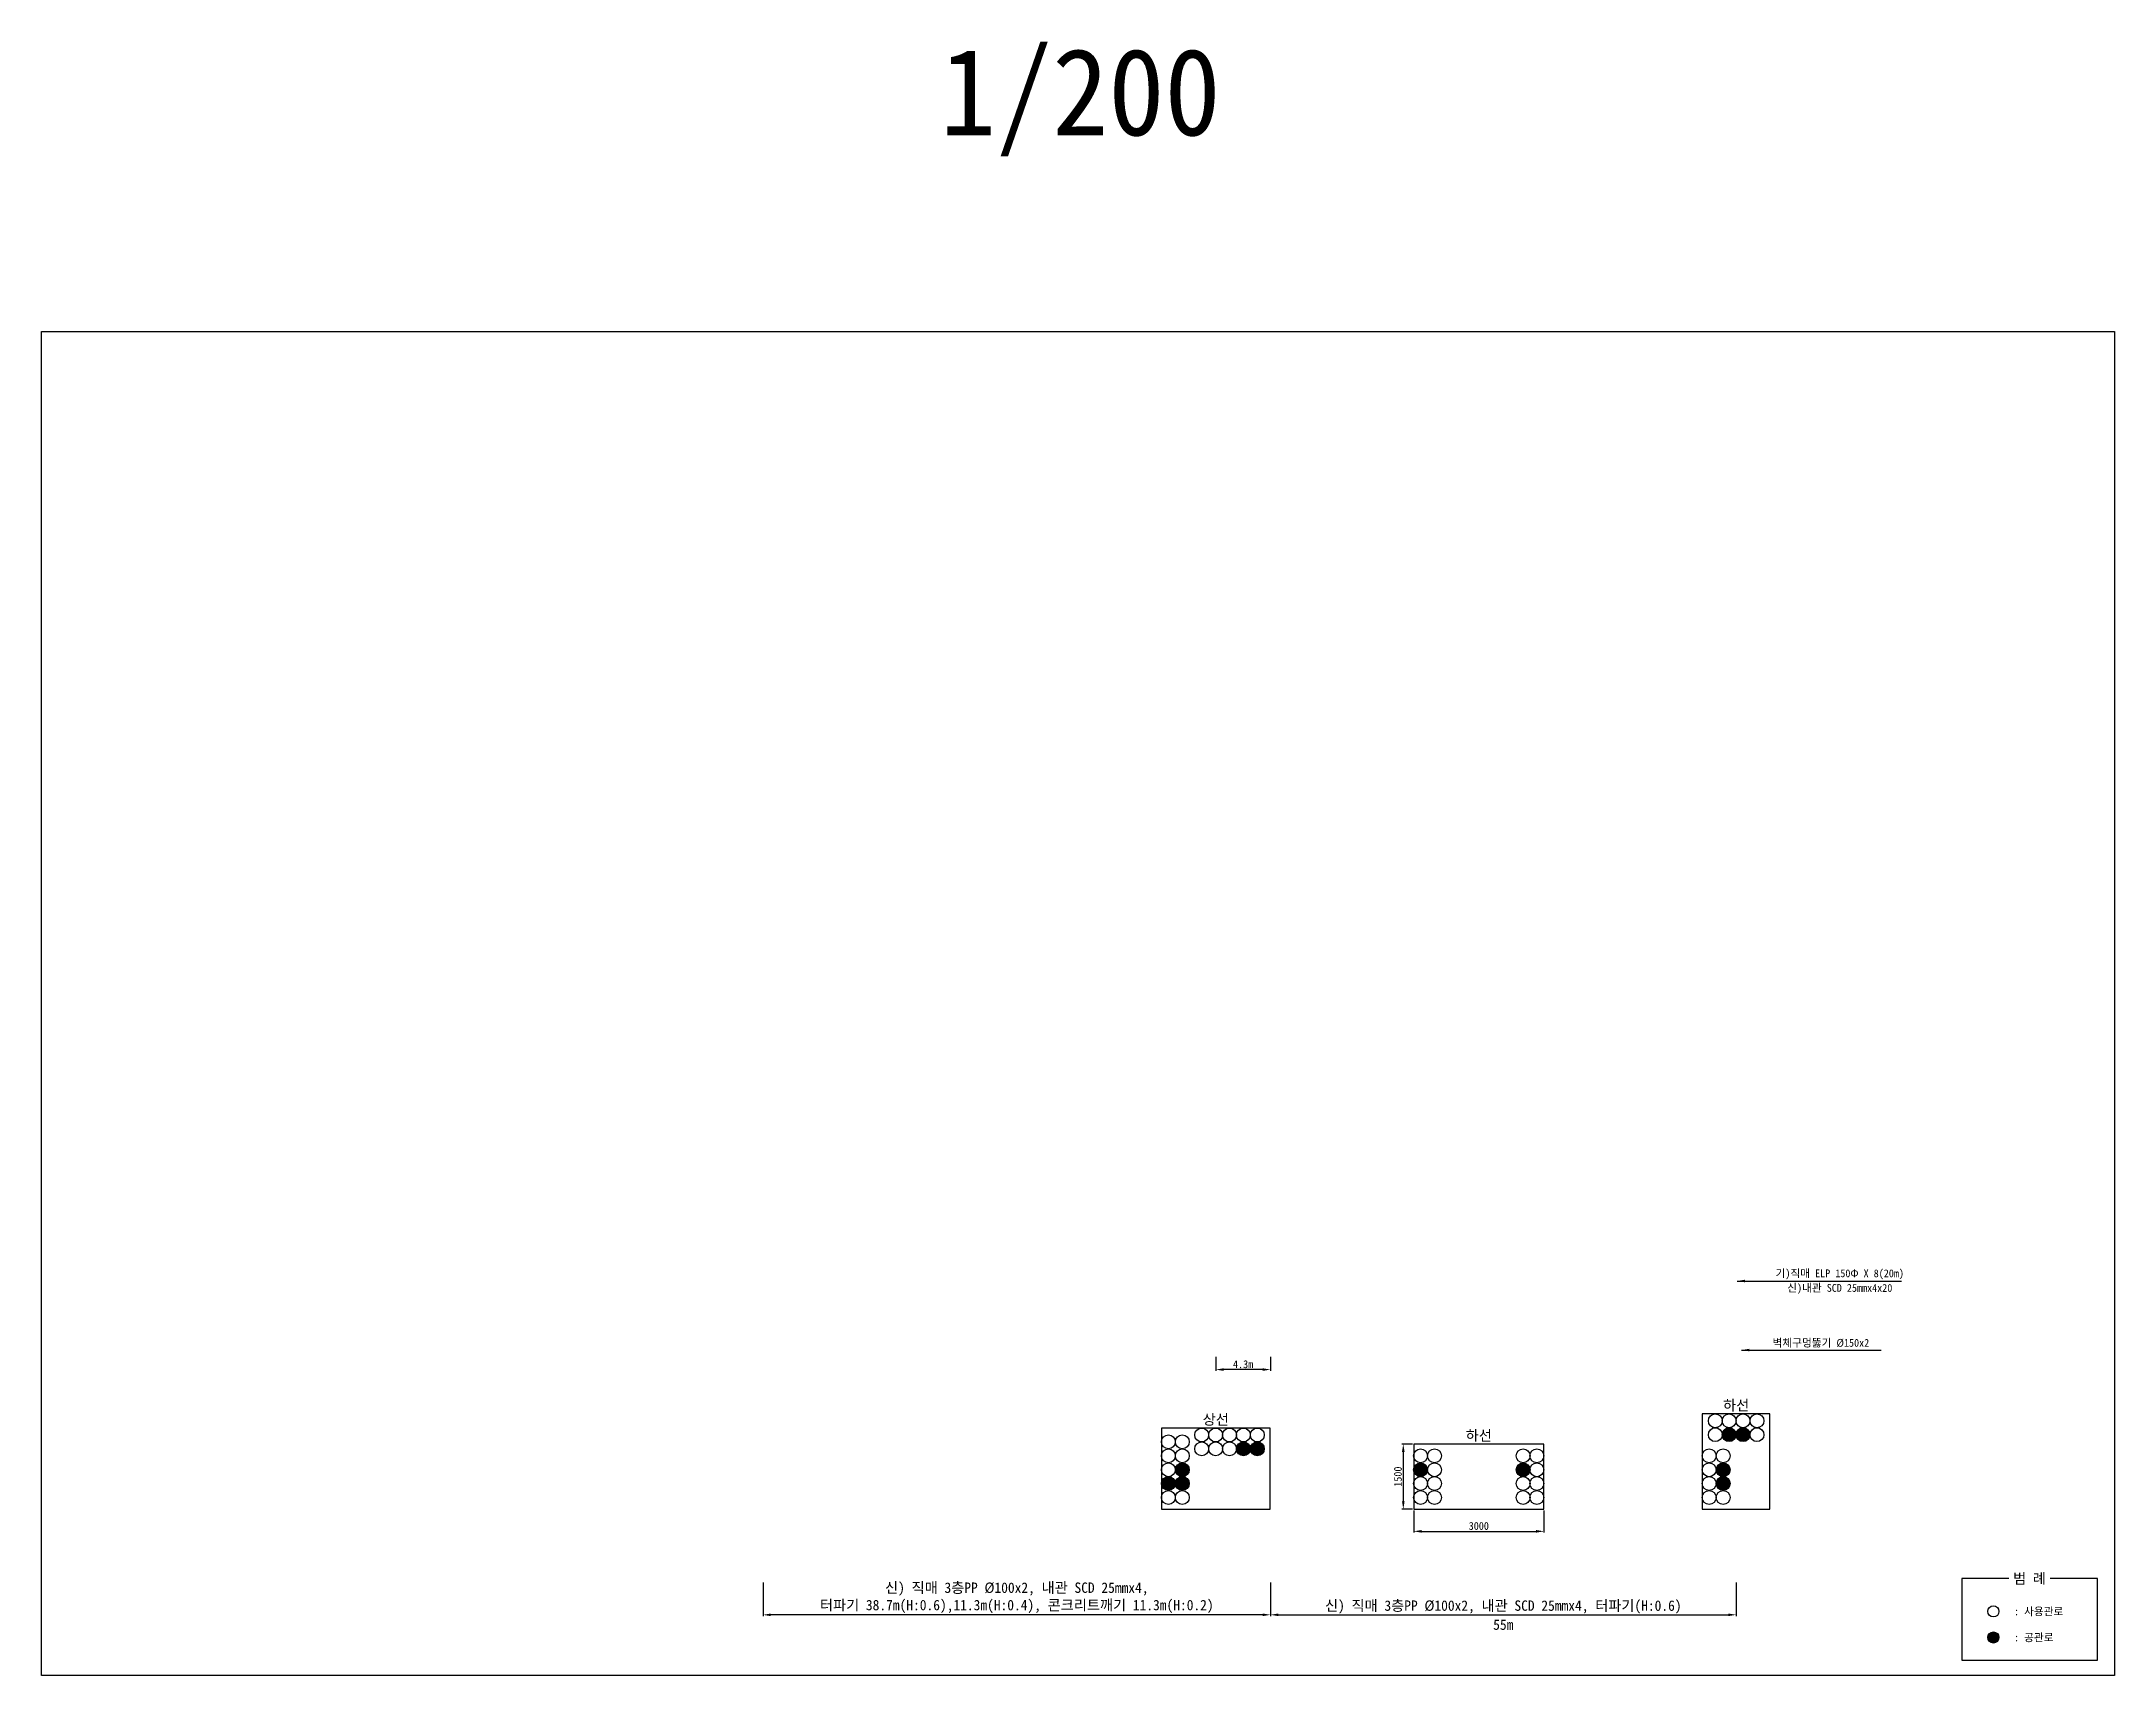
# Model space of a CAD drawing. Extents: x -284476 to -284091, y 156275 to 156450.
# Drawn here: x -284476.1 to -284316.9, y 156323.7 to 156450.4 of the extents above; entities that cross this region are included whole.
import ezdxf
from ezdxf.enums import TextEntityAlignment as Align

# ---------------------------------------------------------------- set-up
doc = ezdxf.new("R2010")
doc.units = 0
doc.header["$MEASUREMENT"] = 0
doc.layers.get('DEFPOINTS').update_dxf_attribs({"linetype": 'CONTINUOUS'})
doc.layers.add('TX-PAPR', color=2, linetype='CONTINUOUS', plot=False)
for name, color, linetype in [('TZ-DIMS', 1, 'CONTINUOUS'), ('TZ-LEAL', 1, 'CONTINUOUS'), ('TZ-LEAT', 3, 'CONTINUOUS'), ('TZ-LINE', 7, 'CONTINUOUS'), ('TZ-TEX2', 3, 'CONTINUOUS'), ('TZ-TEXT', 6, 'CONTINUOUS')]:
    doc.layers.add(name, color=color, linetype=linetype)
doc.styles.get("Standard").update_dxf_attribs({"font": 'GulimChe.ttf'})
doc.dimstyles.new('D200', dxfattribs={"dimscale": 0.2, "dimtxt": 3, "dimasz": 3, "dimexe": 0.5, "dimexo": 0.5, "dimgap": 0.5, "dimtad": 1, "dimdec": 0, "dimzin": 1, "dimdsep": 46, "dimlunit": 6, "dimtxsty": 'Standard', "dimcen": 1, "dimclrd": 1, "dimclre": 1, "dimclrt": 3, "dimadec": 0, "dimazin": 0, "dimtfac": 1, "dimtdec": 0, "dimtix": 1, "dimtmove": 2, "dimatfit": 3, "dimfxl": 0, "dimtvp": 2, "dimlwd": -1, "dimlwe": -1, "dimarcsym": 0})

msp = doc.modelspace()

# ---------------------------------------------------------------- texts
at = {"layer": 'TZ-LEAT'}
msp.add_text('기)직매 ELP 150Φ X 8(20m)', height=0.6, dxfattribs=at).set_placement((-284338, 156355.79, -7700.17), align=Align.MIDDLE)
at = {"layer": 'TZ-TEX2'}
for s, height, p in [('1/200', 6.667, (-284396.32, 156446, -7700.48)), ('하선', 0.8, (-284345.96, 156345.7, -7700.17)), ('상선', 0.8, (-284385.92, 156344.61, -7700.17)), ('하선', 0.8, (-284365.72, 156343.38, -7700.17)), ('범 례', 0.8, (-284323.43, 156332.4, -7700.17))]:
    msp.add_text(s, height=height, dxfattribs=at).set_placement(p, align=Align.MIDDLE)
for s, p in [(': 사용관로', (-284324.62, 156329.86, -7700.17)), (': 공관로', (-284324.62, 156327.86, -7700.17))]:
    msp.add_text(s, height=0.6, dxfattribs=at).set_placement(p, align=Align.MIDDLE_LEFT)
at = {"layer": 'TZ-TEXT'}
msp.add_text('신)내관 SCD 25mmx4x20', height=0.6, rotation=359.9482, dxfattribs=at).set_placement((-284338, 156354.67, -7700.17), align=Align.MIDDLE)
msp.add_text('벽체구멍뚫기 Ø150x2', height=0.6, rotation=359.9482, dxfattribs=at).set_placement((-284343.16, 156350.49, -7700.17), align=Align.MIDDLE_LEFT)
at = {"layer": 'TZ-TEXT', "ltscale": 2, "insert": (-284363.84, 156328.84, -7700.17), "char_height": 0.8, "attachment_point": 5}
msp.add_mtext('55m', dxfattribs=at)

# ---------------------------------------------------------------- blocks, each defined once
blk = doc.blocks.new('*D4')
at = {"layer": 'DEFPOINTS', "color": 0, "ltscale": 2}
for p in [(-284370.72, 156342.71), (-284371.52, 156337.71), (-284370.72, 156337.71)]:
    blk.add_point(p, dxfattribs=at)
at = {"layer": 'TZ-DIMS', "color": 1, "ltscale": 2}
for p, q in [((-284370.82, 156342.71), (-284371.62, 156342.71)), ((-284371.52, 156342.11), (-284371.52, 156338.31)), ((-284370.82, 156337.71), (-284371.62, 156337.71))]:
    blk.add_line(p, q, dxfattribs=at)
for points in [[(-284371.62, 156342.11), (-284371.42, 156342.11), (-284371.52, 156342.71)], [(-284371.62, 156338.31), (-284371.42, 156338.31), (-284371.52, 156337.71)]]:
    blk.add_solid(points, dxfattribs=at)
at = {"layer": 'TZ-DIMS', "color": 3, "ltscale": 2, "insert": (-284371.93, 156340.21), "char_height": 0.6, "attachment_point": 5, "rotation": 90}
blk.add_mtext('1500', dxfattribs=at)
blk = doc.blocks.new('*D5')
at = {"layer": 'DEFPOINTS', "color": 0, "ltscale": 2}
for p in [(-284370.72, 156337.71), (-284360.72, 156337.71), (-284360.72, 156336.01)]:
    blk.add_point(p, dxfattribs=at)
at = {"layer": 'TZ-DIMS', "color": 1, "ltscale": 2}
for p, q in [((-284370.72, 156337.61), (-284370.72, 156335.91)), ((-284360.72, 156337.61), (-284360.72, 156335.91)), ((-284370.12, 156336.01), (-284361.32, 156336.01))]:
    blk.add_line(p, q, dxfattribs=at)
for points in [[(-284370.12, 156336.11), (-284370.12, 156335.91), (-284370.72, 156336.01)], [(-284361.32, 156336.11), (-284361.32, 156335.91), (-284360.72, 156336.01)]]:
    blk.add_solid(points, dxfattribs=at)
at = {"layer": 'TZ-DIMS', "color": 3, "ltscale": 2, "insert": (-284365.72, 156336.42), "char_height": 0.6, "attachment_point": 5}
blk.add_mtext('3000', dxfattribs=at)
blk = doc.blocks.new('*D6')
at = {"layer": 'DEFPOINTS', "color": 0, "ltscale": 2}
for p in [(-284385.92, 156349.5), (-284381.72, 156349.5), (-284385.92, 156348.43)]:
    blk.add_point(p, dxfattribs=at)
at = {"layer": 'TZ-DIMS', "color": 1, "ltscale": 2}
for p, q in [((-284385.92, 156349.4), (-284385.92, 156348.33)), ((-284381.72, 156349.4), (-284381.72, 156348.33)), ((-284382.32, 156348.43), (-284385.32, 156348.43))]:
    blk.add_line(p, q, dxfattribs=at)
for points in [[(-284385.32, 156348.53), (-284385.32, 156348.33), (-284385.92, 156348.43)], [(-284382.32, 156348.53), (-284382.32, 156348.33), (-284381.72, 156348.43)]]:
    blk.add_solid(points, dxfattribs=at)
at = {"layer": 'TZ-DIMS', "color": 3, "ltscale": 2, "insert": (-284383.82, 156348.84), "char_height": 0.6, "width": 0.3945, "attachment_point": 5}
blk.add_mtext('4.3m', dxfattribs=at)
blk = doc.blocks.new('*D7')
at = {"layer": 'DEFPOINTS', "color": 0, "ltscale": 2}
for p in [(-284381.72, 156332.18), (-284345.96, 156332.18), (-284345.96, 156329.6)]:
    blk.add_point(p, dxfattribs=at)
at = {"layer": 'TZ-TEXT', "color": 1, "ltscale": 2}
for p, q in [((-284381.72, 156332.08), (-284381.72, 156329.5)), ((-284345.96, 156332.08), (-284345.96, 156329.5)), ((-284381.12, 156329.6), (-284346.56, 156329.6))]:
    blk.add_line(p, q, dxfattribs=at)
for points in [[(-284381.12, 156329.7), (-284381.12, 156329.5), (-284381.72, 156329.6)], [(-284346.56, 156329.7), (-284346.56, 156329.5), (-284345.96, 156329.6)]]:
    blk.add_solid(points, dxfattribs=at)
at = {"layer": 'TZ-TEXT', "color": 3, "ltscale": 2, "insert": (-284363.84, 156330.2), "char_height": 0.8, "attachment_point": 5}
blk.add_mtext('{\\C6;신) 직매 3층PP Ø100x2, 내관 SCD 25mmx4, 터파기(H:0.6)}', dxfattribs=at)
blk = doc.blocks.new('*D8')
at = {"layer": 'DEFPOINTS', "color": 0, "ltscale": 2}
for p in [(-284420.69, 156332.18), (-284381.72, 156332.18), (-284420.69, 156329.6)]:
    blk.add_point(p, dxfattribs=at)
at = {"layer": 'TZ-TEXT', "color": 1, "ltscale": 2}
for p, q in [((-284420.69, 156332.08), (-284420.69, 156329.5)), ((-284381.72, 156332.08), (-284381.72, 156329.5)), ((-284382.32, 156329.6), (-284420.09, 156329.6))]:
    blk.add_line(p, q, dxfattribs=at)
for points in [[(-284420.09, 156329.7), (-284420.09, 156329.5), (-284420.69, 156329.6)], [(-284382.32, 156329.7), (-284382.32, 156329.5), (-284381.72, 156329.6)]]:
    blk.add_solid(points, dxfattribs=at)
at = {"layer": 'TZ-TEXT', "color": 3, "ltscale": 2, "insert": (-284401.2, 156330.91), "char_height": 0.8, "attachment_point": 5}
blk.add_mtext('{\\C6;신) 직매 3층PP Ø100x2, 내관 SCD 25mmx4,\\P터파기 38.7m(H:0.6),11.3m(H:0.4), 콘크리트깨기 11.3m(H:0.2)}', dxfattribs=at)

# ---------------------------------------------------------------- dimensions: what is measured, and where the dimension line sits
at = {"layer": 'TZ-DIMS', "ltscale": 2}
for base, p1, p2, text, picture, middle in [((-284385.92, 156348.43, -7700.17), (-284381.72, 156349.5, -7700.17), (-284385.92, 156349.5, -7700.17), '<>.3m', '*D6', (-284383.82, 156348.84, -7700.17)), ((-284360.72, 156336.01, -7700.17), (-284370.72, 156337.71, -7700.17), (-284360.72, 156337.71, -7700.17), '3000', '*D5', (-284365.72, 156336.42, -7700.17))]:
    dim = msp.add_linear_dim(base=base, p1=p1, p2=p2, text=text, dimstyle='D200', dxfattribs=at)
    dim.commit()
    dim.dimension.update_dxf_attribs({"geometry": picture, "text_midpoint": middle})
dim = msp.add_linear_dim(base=(-284371.52, 156337.71, -7700.02), p1=(-284370.72, 156342.71, -7700.02), p2=(-284370.72, 156337.71, -7700.02), angle=90, text='1500', dimstyle='D200', dxfattribs=at)
dim.commit()
dim.dimension.update_dxf_attribs({"geometry": '*D4', "text_midpoint": (-284371.93, 156340.21, -7700.02)})
at = {"layer": 'TZ-TEXT', "ltscale": 2}
for base, p2, text, picture, middle in [((-284420.69, 156329.6, -7700.17), (-284420.69, 156332.18, -7700.17), '{\\C6;신) 직매 3층PP Ø100x2, 내관 SCD 25mmx4,\\P터파기 38.7m(H:0.6),11.3m(H:0.4), 콘크리트깨기 11.3m(H:0.2)}', '*D8', (-284401.2, 156330.91, -7700.17)), ((-284345.96, 156329.6, -7700.17), (-284345.96, 156332.18, -7700.17), '{\\C6;신) 직매 3층PP Ø100x2, 내관 SCD 25mmx4, 터파기(H:0.6)}', '*D7', (-284363.84, 156330.2, -7700.17))]:
    dim = msp.add_linear_dim(base=base, p1=(-284381.72, 156332.18, -7700.17), p2=p2, text=text, dimstyle='D200', override={"dimtxt": 4}, dxfattribs=at)
    dim.commit()
    dim.dimension.update_dxf_attribs({"geometry": picture, "text_midpoint": middle})

# ---------------------------------------------------------------- hatches: boundary and pattern name
at = {"layer": 'TZ-LINE', "ltscale": 2}
h = msp.add_hatch(color=256, dxfattribs=at)
h.dxf.hatch_style = 1
h.paths.add_polyline_path([(-284347.03, 156343.43, 1), (-284345.96, 156343.43, 1)])
h = msp.add_hatch(color=256, dxfattribs=at)
h.dxf.hatch_style = 1
h.paths.add_polyline_path([(-284345.96, 156343.43, 1), (-284344.9, 156343.43, 1)])
h = msp.add_hatch(color=256, dxfattribs=at)
h.dxf.hatch_style = 1
h.paths.add_polyline_path([(-284384.33, 156342.34, 1), (-284383.27, 156342.34, 1)])
h = msp.add_hatch(color=256, dxfattribs=at)
h.dxf.hatch_style = 1
h.paths.add_polyline_path([(-284383.27, 156342.34, 1), (-284382.2, 156342.34, 1)])
h = msp.add_hatch(color=256, dxfattribs=at)
h.dxf.hatch_style = 1
h.paths.add_polyline_path([(-284389.03, 156340.74, 1), (-284387.96, 156340.74, 1)])
h = msp.add_hatch(color=256, dxfattribs=at)
h.dxf.hatch_style = 1
h.paths.add_polyline_path([(-284370.72, 156340.74, 1), (-284369.66, 156340.74, 1)])
h = msp.add_hatch(color=256, dxfattribs=at)
h.dxf.hatch_style = 1
h.paths.add_polyline_path([(-284362.86, 156340.74, 1), (-284361.79, 156340.74, 1)])
h = msp.add_hatch(color=256, dxfattribs=at)
h.dxf.hatch_style = 1
h.paths.add_polyline_path([(-284347.49, 156340.74, 1), (-284346.43, 156340.74, 1)])
h = msp.add_hatch(color=256, dxfattribs=at)
h.dxf.hatch_style = 1
h.paths.add_polyline_path([(-284390.09, 156339.68, 1), (-284389.03, 156339.68, 1)])
h = msp.add_hatch(color=256, dxfattribs=at)
h.dxf.hatch_style = 1
h.paths.add_polyline_path([(-284389.03, 156339.68, 1), (-284387.96, 156339.68, 1)])
h = msp.add_hatch(color=256, dxfattribs=at)
h.dxf.hatch_style = 1
h.paths.add_polyline_path([(-284347.49, 156339.68, 1), (-284346.43, 156339.68, 1)])
h = msp.add_hatch(color=256, dxfattribs=at)
h.dxf.hatch_style = 1
h.paths.add_polyline_path([(-284326.62, 156327.86, 1), (-284325.77, 156327.86, 1)])

# ---------------------------------------------------------------- linework, layer by layer
at = {"layer": 'TX-PAPR', "elevation": -7700.48}
msp.add_lwpolyline([(-284476.1, 156428.15), (-284316.9, 156428.15), (-284316.9, 156324.95), (-284476.1, 156324.95)], close=True, dxfattribs=at)
at = {"layer": 'TZ-LINE', "ltscale": 2, "elevation": -7700.17}
for points in [[(-284348.56, 156337.71), (-284343.37, 156337.71), (-284343.37, 156345.03), (-284348.56, 156345.03)], [(-284390.09, 156337.71), (-284381.74, 156337.71), (-284381.74, 156343.94), (-284390.09, 156343.94)], [(-284370.72, 156337.71), (-284360.72, 156337.71), (-284360.72, 156342.71), (-284370.72, 156342.71)]]:
    msp.add_lwpolyline(points, close=True, dxfattribs=at)
msp.add_lwpolyline([(-284325.01, 156332.4), (-284328.63, 156332.4), (-284328.63, 156326.13), (-284318.22, 156326.13), (-284318.22, 156332.4), (-284321.84, 156332.4)], dxfattribs=at)
at = {"layer": 'TZ-LINE', "ltscale": 2}
for centre, radius in [((-284347.56, 156344.5, -7700.17), 0.533), ((-284347.56, 156343.43, -7700.17), 0.533), ((-284346.5, 156344.5, -7700.17), 0.533), ((-284346.5, 156343.43, -7700.17), 0.533), ((-284345.43, 156344.5, -7700.17), 0.533), ((-284345.43, 156343.43, -7700.17), 0.533), ((-284344.36, 156344.5, -7700.17), 0.533), ((-284344.36, 156343.43, -7700.17), 0.533), ((-284389.56, 156342.88, -7700.17), 0.533), ((-284388.49, 156342.88, -7700.17), 0.533), ((-284387, 156343.41, -7700.17), 0.533), ((-284387, 156342.34, -7700.17), 0.533), ((-284385.93, 156343.41, -7700.17), 0.533), ((-284385.93, 156342.34, -7700.17), 0.533), ((-284384.87, 156343.41, -7700.17), 0.533), ((-284384.87, 156342.34, -7700.17), 0.533), ((-284383.8, 156343.41, -7700.17), 0.533), ((-284383.8, 156342.34, -7700.17), 0.533), ((-284382.73, 156343.41, -7700.17), 0.533), ((-284382.73, 156342.34, -7700.17), 0.533), ((-284389.56, 156341.81, -7700.17), 0.533), ((-284389.56, 156340.74, -7700.17), 0.533), ((-284388.49, 156341.81, -7700.17), 0.533), ((-284388.49, 156340.74, -7700.17), 0.533), ((-284370.19, 156341.81, -7700.17), 0.533), ((-284370.19, 156340.74, -7700.17), 0.533), ((-284369.12, 156341.81, -7700.17), 0.533), ((-284369.12, 156340.74, -7700.17), 0.533), ((-284362.32, 156341.81, -7700.17), 0.533), ((-284362.32, 156340.74, -7700.17), 0.533), ((-284361.26, 156341.81, -7700.17), 0.533), ((-284361.26, 156340.74, -7700.17), 0.533), ((-284348.03, 156341.81, -7700.17), 0.533), ((-284348.03, 156340.74, -7700.17), 0.533), ((-284346.96, 156341.81, -7700.17), 0.533), ((-284346.96, 156340.74, -7700.17), 0.533), ((-284389.56, 156339.68, -7700.17), 0.533), ((-284388.49, 156339.68, -7700.17), 0.533), ((-284370.19, 156339.68, -7700.17), 0.533), ((-284369.12, 156339.68, -7700.17), 0.533), ((-284362.32, 156339.68, -7700.17), 0.533), ((-284361.26, 156339.68, -7700.17), 0.533), ((-284348.03, 156339.68, -7700.17), 0.533), ((-284346.96, 156339.68, -7700.17), 0.533), ((-284389.56, 156338.61, -7700.17), 0.533), ((-284388.49, 156338.61, -7700.17), 0.533), ((-284370.19, 156338.61, -7700.17), 0.533), ((-284369.12, 156338.61, -7700.17), 0.533), ((-284362.32, 156338.61, -7700.17), 0.533), ((-284361.26, 156338.61, -7700.17), 0.533), ((-284348.03, 156338.61, -7700.17), 0.533), ((-284346.96, 156338.61, -7700.17), 0.533), ((-284326.2, 156329.86, -7700.17), 0.427), ((-284326.2, 156327.86, -7700.17), 0.427)]:
    msp.add_circle(centre, radius, dxfattribs=at)

msp.set_redraw_order([(e.dxf.handle, doc.entitydb.next_handle()) for e in msp.query("TEXT MTEXT ATTDEF DIMENSION ARC_DIMENSION")])  # texts and dimensions are drawn at this point

# ---------------------------------------------------------------- leaders
at = {"layer": 'TZ-LEAL'}
for points in [[(-284345.89, 156355.23, -7700.17), (-284333.25, 156355.23, -7700.48)], [(-284345.54, 156349.93, -7700.17), (-284334.82, 156349.93, -7700.48)]]:
    msp.add_leader(points, dimstyle='D200', dxfattribs=at)

doc.saveas('drawing.dxf')
